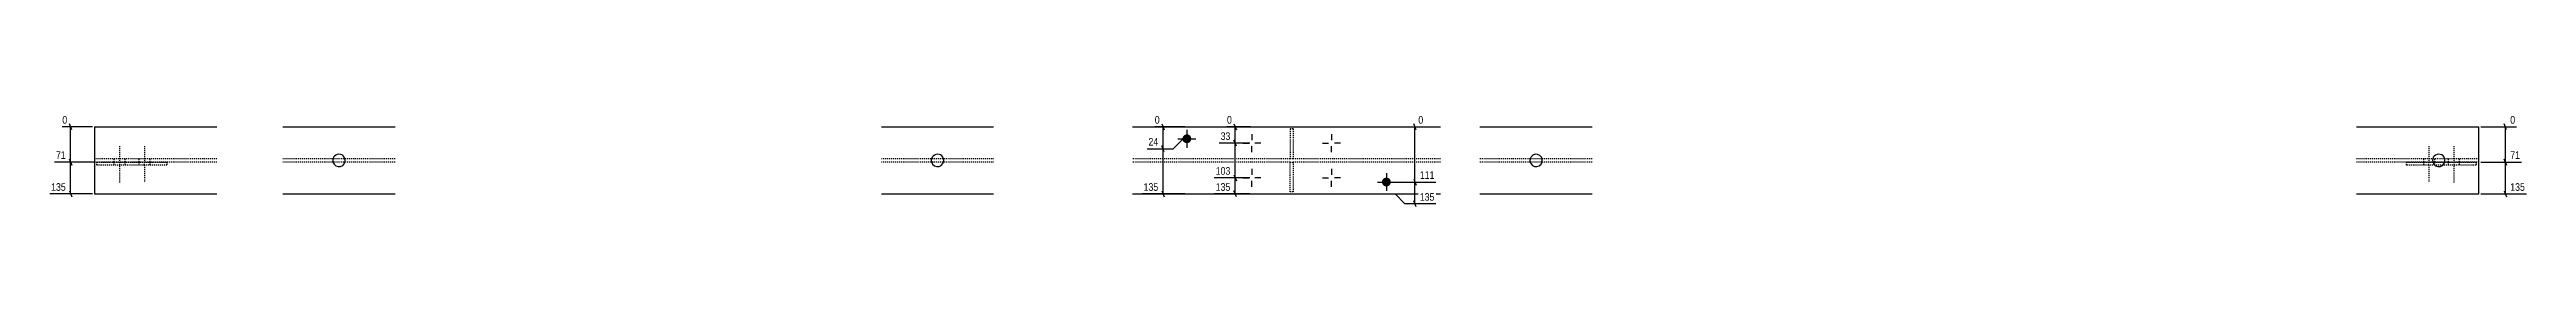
# Model space of a CAD drawing. Header units: millimetres. Extents: x 9 to 27136, y 6 to 1759.
# Drawn here: x 12034 to 17000, y 10 to 196 of the extents above; entities that cross this region are included whole.
import ezdxf

# ---------------------------------------------------------------- set-up
doc = ezdxf.new("R2010")
doc.units = ezdxf.units.MM
doc.linetypes.add('DXK_LINE_DOT2', pattern=[3.9198, 1.9599, -1.9599])
doc.layers.add('MÅLSÆTNING', color=7, linetype='Continuous')
doc.layers.add('STÅL', color=7, linetype='Continuous')
doc.styles.add('Arial Narrow', font='ARIALN.TTF', dxfattribs={"height": 0.2})

msp = doc.modelspace()

# ---------------------------------------------------------------- hatches: boundary and pattern name
at = {"layer": 'STÅL', "linetype": 'Continuous'}
for points in [[(14323, 146.6, -1), (14305, 146.6, -1)], [(14723, 59.6, -1), (14705, 59.6, -1)]]:
    msp.add_hatch(color=96, dxfattribs=at).paths.add_polyline_path(points)

# ---------------------------------------------------------------- linework, layer by layer
at = {"layer": 'MÅLSÆTNING', "color": 7, "linetype": 'Continuous'}
for p, q in [((12120, 170.6), (12059.5, 170.6)), ((12078.4, 164.6), (12073.6, 176.6)), ((12076, 99.8), (12076, 170.6)), ((14310, 170.6), (14249.7, 170.6)), ((14263.9, 176.6), (14268.7, 164.6)), ((14266.3, 126.6), (14266.3, 170.6)), ((14441.5, 170.6), (14394.4, 170.6)), ((14408.5, 176.6), (14413.3, 164.6)), ((14410.9, 137.9), (14410.9, 170.6)), ((14718.3, 170.6), (14787.9, 170.6)), ((14773.7, 164.6), (14768.9, 176.6)), ((14771.3, 59.6), (14771.3, 170.6)), ((16908, 170.6), (16979.9, 170.6)), ((16959.9, 164.6), (16955.1, 176.6)), ((16957.5, 99.8), (16957.5, 170.6)), ((12125, 99.8), (12043.9, 99.8)), ((12125, 99.8), (12043.9, 99.8)), ((12073.6, 105.8), (12078.4, 93.8)), ((12078.4, 93.8), (12073.6, 105.8)), ((12076, 35.6), (12076, 99.8)), ((14234.2, 126.6), (14286.3, 126.6)), ((14234.2, 126.6), (14286.3, 126.6)), ((14268.7, 120.6), (14263.9, 132.6)), ((14268.7, 120.6), (14263.9, 132.6)), ((14266.3, 35.6), (14266.3, 126.6)), ((14286.3, 126.6), (14306.3, 146.6)), ((14286.3, 126.6), (14306.3, 146.6)), ((14306.3, 146.6), (14310, 146.6)), ((14306.3, 146.6), (14310, 146.6)), ((14440, 137.9), (14378.8, 137.9)), ((14440, 137.9), (14378.8, 137.9)), ((14413.3, 131.9), (14408.5, 143.9)), ((14413.3, 131.9), (14408.5, 143.9)), ((16908, 99.8), (16989.6, 99.8)), ((16908, 99.8), (16989.6, 99.8)), ((16955.1, 105.8), (16959.9, 93.8)), ((16959.9, 93.8), (16955.1, 105.8)), ((16957.5, 35.6), (16957.5, 99.8)), ((14440, 67.9), (14369, 67.9)), ((14408.5, 73.9), (14413.3, 61.9)), ((14410.9, 35.6), (14410.9, 67.9)), ((14718, 59.6), (14813.2, 59.6)), ((14718, 59.6), (14813.2, 59.6)), ((14768.9, 65.6), (14773.7, 53.6)), ((14768.9, 65.6), (14773.7, 53.6)), ((14771.3, 15.6), (14771.3, 59.6)), ((12120, 35.6), (12034.2, 35.6)), ((12073.6, 41.6), (12078.4, 29.6)), ((14310, 35.6), (14224.4, 35.6)), ((14263.9, 41.6), (14268.7, 29.6)), ((14440, 35.6), (14369, 35.6)), ((14413.3, 29.6), (14408.5, 41.6)), ((14751.3, 15.6), (14731.3, 35.6)), ((14731.3, 35.6), (14753.2, 35.6)), ((14813.2, 15.6), (14751.3, 15.6)), ((14773.7, 9.6), (14768.9, 21.6)), ((16908, 35.6), (16999.4, 35.6)), ((16955.1, 41.6), (16959.9, 29.6))]:
    msp.add_line(p, q, dxfattribs=at)
at = {"layer": 'STÅL', "color": 2, "linetype": 'Continuous'}
for p, q in [((12124, 170.6), (12124, 35.6)), ((12124, 170.6), (12369, 170.6)), ((12501.6, 170.6), (12726.6, 170.6)), ((13701.6, 170.6), (13926.6, 170.6)), ((14205, 170.6), (14822.6, 170.6)), ((14901.6, 170.6), (15126.6, 170.6)), ((16659, 170.6), (16904, 170.6)), ((16904, 35.6), (16904, 170.6)), ((12124, 35.6), (12369, 35.6)), ((12501.6, 35.6), (12726.6, 35.6)), ((13701.6, 35.6), (13926.6, 35.6)), ((14205, 35.6), (14822.6, 35.6)), ((14901.6, 35.6), (15126.6, 35.6)), ((16659, 35.6), (16904, 35.6))]:
    msp.add_line(p, q, dxfattribs=at)
at = {"layer": 'STÅL', "color": 96, "linetype": 'Continuous'}
for p, q in [((14314, 164.6), (14314, 128.6)), ((14444, 155.9), (14444, 143.9)), ((14604, 155.9), (14604, 143.9)), ((14296, 146.6), (14332, 146.6)), ((14426, 137.9), (14438, 137.9)), ((14444, 119.9), (14444, 131.9)), ((14462, 137.9), (14450.1, 137.9)), ((14586, 137.9), (14598, 137.9)), ((14604, 119.9), (14604, 131.9)), ((14622, 137.9), (14610.1, 137.9)), ((14426, 67.9), (14438, 67.9)), ((14444, 85.9), (14444, 73.9)), ((14444, 49.9), (14444, 61.9)), ((14462, 67.9), (14450.1, 67.9)), ((14586, 67.9), (14598, 67.9)), ((14604, 85.9), (14604, 73.9)), ((14604, 49.9), (14604, 61.9)), ((14622, 67.9), (14610.1, 67.9)), ((14696, 59.6), (14732, 59.6)), ((14714, 77.6), (14714, 41.6))]:
    msp.add_line(p, q, dxfattribs=at)
at = {"layer": 'STÅL', "color": 7, "linetype": 'DXK_LINE_DOT2'}
for p, q in [((14527, 166.4), (14521, 166.4)), ((14521, 166.4), (14521, 106.4)), ((14527, 166.4), (14527, 106.4)), ((12369, 106.4), (12124, 106.4)), ((12369, 99.8), (12124, 99.8)), ((12129, 93.8), (12129, 99.8)), ((12129, 99.8), (12269, 99.8)), ((12224, 93.8), (12224, 99.8)), ((12269, 99.8), (12269, 93.8)), ((12726.6, 106.4), (12501.6, 106.4)), ((12726.6, 99.8), (12501.6, 99.8)), ((13926.6, 106.4), (13701.6, 106.4)), ((13926.6, 99.8), (13701.6, 99.8)), ((14521, 106.4), (14205, 106.4)), ((14521, 99.8), (14205, 99.8)), ((14527, 106.4), (14521, 106.4)), ((14521, 39.8), (14521, 99.8)), ((14521, 99.8), (14527, 99.8)), ((14822.6, 106.4), (14527, 106.4)), ((14527, 99.8), (14527, 39.8)), ((14822.6, 99.8), (14527, 99.8)), ((15126.6, 106.4), (14901.6, 106.4)), ((15126.6, 99.8), (14901.6, 99.8)), ((16904, 106.4), (16659, 106.4)), ((16904, 99.8), (16659, 99.8)), ((16759, 99.8), (16899, 99.8)), ((16759, 93.8), (16759, 99.8)), ((16804, 93.8), (16804, 99.8)), ((16899, 99.8), (16899, 93.8)), ((12269, 93.8), (12129, 93.8)), ((16899, 93.8), (16759, 93.8)), ((14527, 39.8), (14521, 39.8))]:
    msp.add_line(p, q, dxfattribs=at)
at = {"layer": 'STÅL', "color": 96, "linetype": 'DXK_LINE_DOT2'}
for p, q in [((12163, 106.4), (12163, 99.8)), ((12163, 99.8), (12163, 93.8)), ((12174, 131.4), (12174, 58.4)), ((12185, 106.4), (12185, 99.8)), ((12185, 99.8), (12185, 93.8)), ((12213, 106.4), (12213, 99.8)), ((12213, 99.8), (12213, 93.8)), ((12224, 131.4), (12224, 99.8)), ((12235, 106.4), (12235, 99.8)), ((12235, 99.8), (12235, 93.8)), ((16793, 106.4), (16793, 99.8)), ((16793, 99.8), (16793, 93.8)), ((16804, 131.4), (16804, 99.8)), ((16815, 106.4), (16815, 99.8)), ((16815, 99.8), (16815, 93.8)), ((16843, 106.4), (16843, 99.8)), ((16843, 99.8), (16843, 93.8)), ((16854, 131.4), (16854, 58.4)), ((16865, 106.4), (16865, 99.8)), ((16865, 99.8), (16865, 93.8)), ((12224, 93.8), (12224, 58.4)), ((16804, 93.8), (16804, 58.4))]:
    msp.add_line(p, q, dxfattribs=at)
at = {"layer": 'STÅL', "color": 2, "linetype": 'Continuous'}
for centre, start, end in [((12614.1, 103.1), 150.3737, 330.3737), ((12614.1, 103.1), 330.3737, 150.3737), ((13814.1, 103.1), 150.3737, 330.3737), ((13814.1, 103.1), 330.3737, 150.3737), ((15014.1, 103.1), 120.3737, 300.3737), ((15014.1, 103.1), 300.3737, 120.3737), ((16823.7, 103.1), 150.3737, 330.3737), ((16823.7, 103.1), 330.3737, 150.3737)]:
    msp.add_arc(centre, 12.5, start, end, dxfattribs=at)

# ---------------------------------------------------------------- next in the draw order: wipeouts: each hides what was drawn before it
at = {"color": 0, "linetype": 'Continuous'}
for points in [[(12072.4, 173.8), (12072.4, 196.2), (12056.3, 196.2), (12056.3, 173.8)], [(14262.7, 173.8), (14262.7, 196.2), (14246.5, 196.2), (14246.5, 173.8)], [(14407.3, 173.8), (14407.3, 196.2), (14391.2, 196.2), (14391.2, 173.8)], [(14791.1, 173.8), (14791.1, 196.2), (14774.9, 196.2), (14774.9, 173.8)], [(16980.2, 173.8), (16980.2, 196.2), (16964, 196.2), (16964, 173.8)], [(12069.5, 103), (12069.5, 125.4), (12043.6, 125.4), (12043.6, 103)], [(16989.9, 103), (16989.9, 125.4), (16964, 125.4), (16964, 103)], [(12069.5, 38.8), (12069.5, 61.2), (12033.9, 61.2), (12033.9, 38.8)], [(14259.8, 38.8), (14259.8, 61.2), (14224.1, 61.2), (14224.1, 38.8)], [(14404.4, 71.1), (14404.4, 93.5), (14368.7, 93.5), (14368.7, 71.1)], [(14813.5, 62.8), (14813.5, 85.2), (14777.9, 85.2), (14777.9, 62.8)], [(16999.7, 38.8), (16999.7, 61.2), (16964, 61.2), (16964, 38.8)]]:
    msp.add_wipeout(points, dxfattribs=at).dxf.layer = 'MÅLSÆTNING'

# ---------------------------------------------------------------- next in the draw order: texts
at = {"layer": 'MÅLSÆTNING', "color": 3, "linetype": 'Continuous', "style": 'Arial Narrow'}
for s, height, p in [('0', 15.3, (12059.5, 177)), ('0', 15.3, (14249.7, 177)), ('0', 15.3, (14394.4, 177)), ('0', 15.3, (14778.1, 177)), ('0', 15.3, (16967.2, 177)), ('71', 15.27, (12046.8, 106.2)), ('71', 15.27, (16967.2, 106.2)), ('135', 15.27, (12037.1, 42)), ('135', 15.27, (14227.3, 42)), ('135', 15.27, (16967.2, 42))]:
    msp.add_text(s, height=height, dxfattribs=at).set_placement(p)

# ---------------------------------------------------------------- next in the draw order: wipeouts: each hides what was drawn before it
at = {"color": 0, "linetype": 'Continuous'}
for points in [[(14404.4, 38.8), (14404.4, 61.2), (14368.7, 61.2), (14368.7, 38.8)], [(14813.5, 18.8), (14813.5, 41.2), (14777.9, 41.2), (14777.9, 18.8)]]:
    msp.add_wipeout(points, dxfattribs=at).dxf.layer = 'MÅLSÆTNING'

# ---------------------------------------------------------------- next in the draw order: linework, layer by layer
at = {"layer": 'MÅLSÆTNING', "color": 7, "linetype": 'Continuous'}
for p, q in [((14410.9, 67.9), (14410.9, 137.9)), ((14440, 67.9), (14369, 67.9)), ((14408.5, 73.9), (14413.3, 61.9))]:
    msp.add_line(p, q, dxfattribs=at)

# ---------------------------------------------------------------- next in the draw order: texts
at = {"layer": 'MÅLSÆTNING', "color": 3, "linetype": 'Continuous', "style": 'Arial Narrow'}
for s, p in [('103', (14371.9, 74.3)), ('135', (14371.9, 42)), ('111', (14781.1, 66)), ('135', (14781.1, 22))]:
    msp.add_text(s, height=15.27, dxfattribs=at).set_placement(p)

# ---------------------------------------------------------------- next in the draw order: wipeouts: each hides what was drawn before it
at = {"color": 0, "linetype": 'Continuous'}
msp.add_wipeout([(14259.8, 129.8), (14259.8, 152.2), (14233.9, 152.2), (14233.9, 129.8)], dxfattribs=at).dxf.layer = 'MÅLSÆTNING'

# ---------------------------------------------------------------- next in the draw order: texts
at = {"layer": 'MÅLSÆTNING', "color": 3, "linetype": 'Continuous', "style": 'Arial Narrow'}
msp.add_text('24', height=15.27, dxfattribs=at).set_placement((14237.1, 133))

# ---------------------------------------------------------------- next in the draw order: wipeouts: each hides what was drawn before it
at = {"color": 0, "linetype": 'Continuous'}
msp.add_wipeout([(14404.4, 141.1), (14404.4, 163.5), (14378.5, 163.5), (14378.5, 141.1)], dxfattribs=at).dxf.layer = 'MÅLSÆTNING'

# ---------------------------------------------------------------- next in the draw order: texts
at = {"layer": 'MÅLSÆTNING', "color": 3, "linetype": 'Continuous', "style": 'Arial Narrow'}
msp.add_text('33', height=15.27, dxfattribs=at).set_placement((14381.7, 144.3))

doc.saveas('drawing.dxf')
